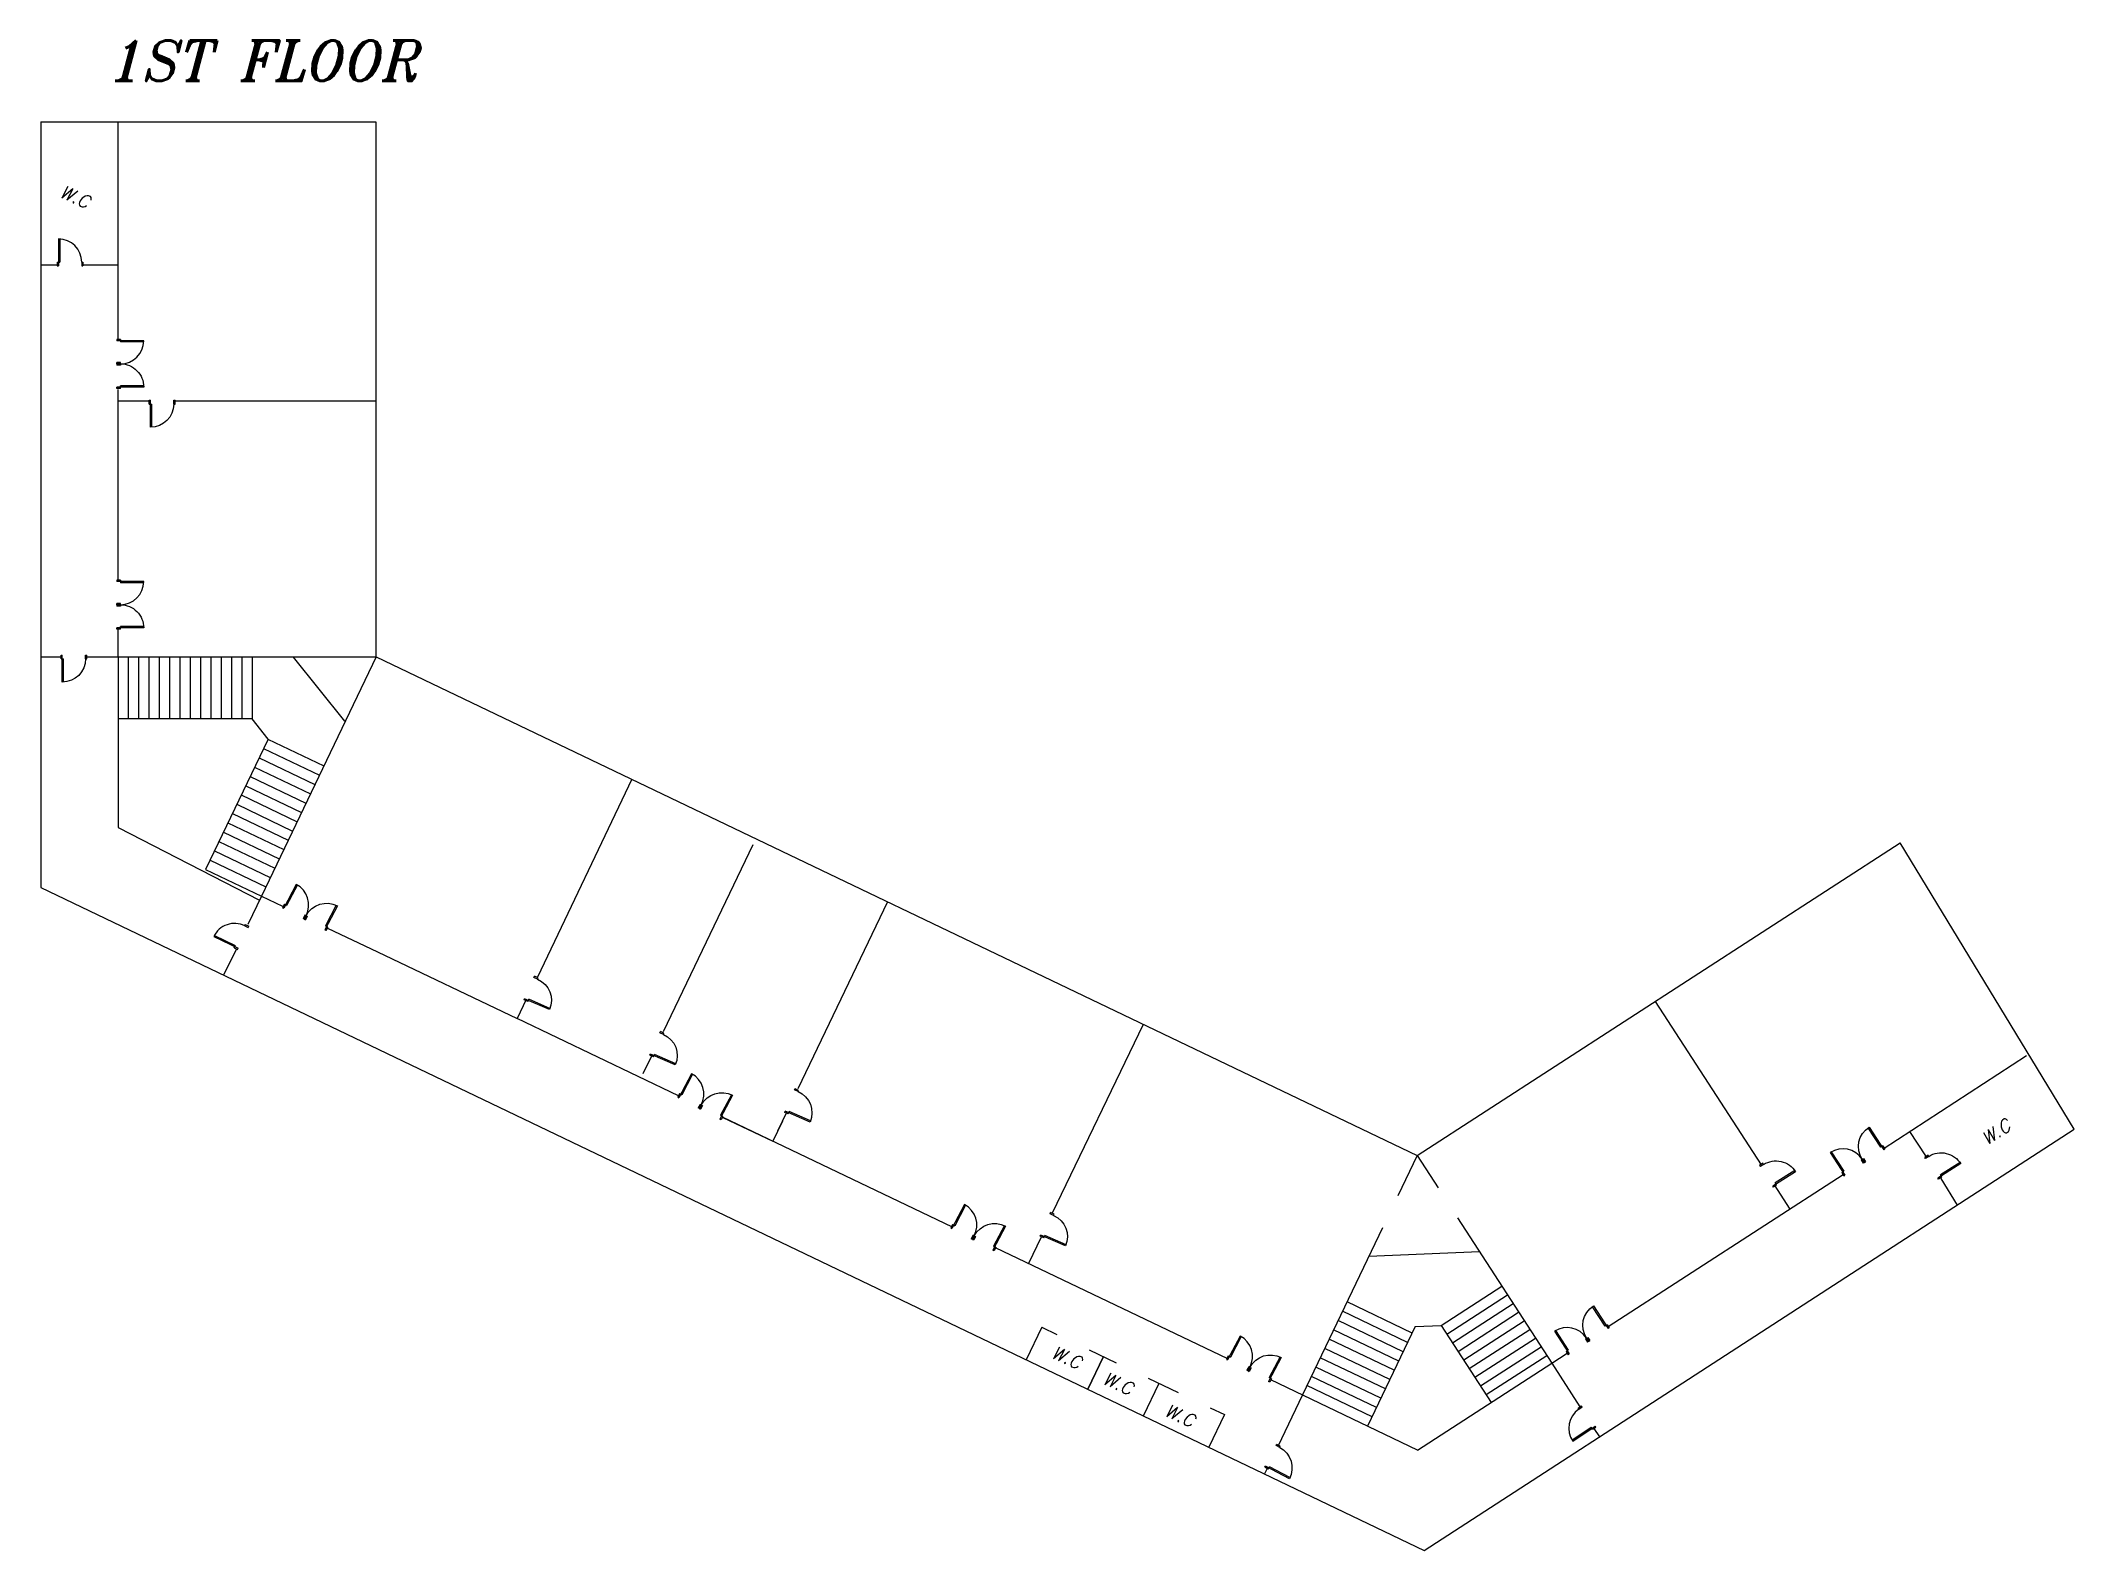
# Model space of a CAD drawing. Header units: millimetres. Extents: x 71 to 575, y 161 to 220.
# Drawn here: x 277 to 355.9, y 161.1 to 219.6 of the extents above; entities that cross this region are included whole.
import ezdxf

# ---------------------------------------------------------------- set-up
doc = ezdxf.new("R2010")
doc.units = ezdxf.units.MM
for name, color, linetype in [('Doors', 6, 'Continuous'), ('Furniture', 1, 'Continuous'), ('Stairs', 1, 'Continuous'), ('Walls', 7, 'Continuous')]:
    doc.layers.add(name, color=color, linetype=linetype)
doc.styles.add('ROMANS', font='romant.shx', dxfattribs={"oblique": 15, "height": 0.13})

msp = doc.modelspace()

# ---------------------------------------------------------------- texts
at = {"layer": 'Walls', "insert": (279.531, 219.649), "char_height": 1.56, "width": 265.11474, "attachment_point": 1, "style": 'ROMANS'}
msp.add_mtext('1ST FLOOR', dxfattribs=at)
at = {"layer": 'Walls', "char_height": 0.4992, "width": 84.83672, "attachment_point": 1, "style": 'ROMANS'}
for insert, rotation in [((277.865, 214.059), 336.13638), ((352.188, 177.186), 33.24193), ((316.328, 169.021), 336.13638), ((318.325, 168.012), 336.13638), ((320.721, 166.768), 336.13638)]:
    msp.add_mtext('W.C', dxfattribs=dict(at, insert=insert, rotation=rotation))

# ---------------------------------------------------------------- blocks, each defined once
blk = doc.blocks.new('A$C7384371F')
at = {"layer": 'Doors', "ltscale": 0.5}
for p, q in [((1.325, -0.041), (1.325, 0.009)), ((1.475, -0.041), (1.475, 0.009)), ((1.325, -0.041), (1.475, -0.041)), ((0.425, -0.891), (1.325, -0.891)), ((0.425, -0.941), (1.475, -0.941)), ((1.325, -0.991), (1.325, -0.891)), ((1.475, -0.991), (1.475, -0.941))]:
    blk.add_line(p, q, dxfattribs=at)
at = {"layer": 'Doors', "color": 8}
blk.add_arc((1.325, -0.941), 0.9, 90, 180, dxfattribs=at)
at = {"layer": 'Walls', "ltscale": 0.5}
for p, q in [((1.325, 0.009), (1.475, 0.009)), ((1.325, -0.991), (1.475, -0.991))]:
    blk.add_line(p, q, dxfattribs=at)

# ---------------------------------------------------------------- linework, layer by layer
at = {"layer": 'Stairs'}
for p, q in [((279.975, 195.73), (279.975, 193.33)), ((280.375, 195.73), (280.375, 193.33)), ((280.775, 195.73), (280.775, 193.33)), ((281.175, 195.73), (281.175, 193.33)), ((281.575, 195.73), (281.575, 193.33)), ((281.975, 195.73), (281.975, 193.33)), ((282.734, 195.73), (282.14, 195.73)), ((282.375, 195.73), (282.375, 193.33)), ((282.775, 195.73), (282.775, 193.33)), ((283.175, 195.73), (283.175, 193.33)), ((283.575, 195.73), (283.575, 193.33)), ((283.975, 195.73), (283.975, 193.33)), ((284.375, 195.73), (284.375, 193.33)), ((284.775, 195.73), (284.775, 193.33)), ((285.175, 195.73), (285.175, 193.33)), ((288.778, 193.237), (286.778, 195.73)), ((285.183, 193.33), (279.975, 193.33)), ((285.795, 192.546), (285.183, 193.33)), ((285.795, 192.546), (283.373, 187.492)), ((285.793, 192.542), (287.958, 191.505)), ((285.448, 191.82), (287.612, 190.783)), ((285.62, 192.181), (287.785, 191.144)), ((285.102, 191.099), (287.266, 190.062)), ((285.275, 191.46), (287.439, 190.422)), ((284.756, 190.378), (286.92, 189.34)), ((284.929, 190.738), (287.093, 189.701)), ((284.41, 189.656), (286.574, 188.619)), ((284.583, 190.017), (286.747, 188.98)), ((283.891, 188.574), (286.056, 187.537)), ((284.064, 188.935), (286.229, 187.897)), ((284.237, 189.296), (286.401, 188.258)), ((283.546, 187.853), (285.71, 186.815)), ((283.719, 188.213), (285.883, 187.176)), ((283.373, 187.492), (285.537, 186.455)), ((329.027, 173.581), (325.92, 167.098)), ((331.304, 169.796), (333.654, 171.318)), ((330.174, 169.495), (327.649, 170.705)), ((331.521, 169.46), (333.871, 170.982)), ((331.739, 169.124), (334.089, 170.647)), ((329.655, 168.413), (327.13, 169.623)), ((329.828, 168.773), (327.303, 169.984)), ((330.001, 169.134), (327.476, 170.344)), ((330.298, 169.754), (328.445, 165.888)), ((330.298, 169.754), (331.304, 169.796)), ((331.304, 169.796), (333.241, 166.805)), ((331.956, 168.788), (334.306, 170.311)), ((332.174, 168.453), (334.524, 169.975)), ((332.391, 168.117), (334.741, 169.64)), ((329.309, 167.691), (326.784, 168.902)), ((329.482, 168.052), (326.957, 169.262)), ((332.609, 167.781), (334.959, 169.304)), ((332.826, 167.446), (335.176, 168.968)), ((328.963, 166.97), (326.439, 168.18)), ((329.136, 167.331), (326.611, 168.541)), ((333.044, 167.11), (335.394, 168.632)), ((328.618, 166.248), (326.093, 167.459)), ((328.791, 166.609), (326.266, 167.819))]:
    msp.add_line(p, q, dxfattribs=at)
at = {"layer": 'Walls'}
for p, q in [((276.975, 216.5), (289.975, 216.5)), ((276.975, 216.5), (276.975, 186.788)), ((279.975, 208.052), (279.975, 216.5)), ((289.975, 216.5), (289.975, 195.73)), ((276.975, 210.954), (277.649, 210.954)), ((278.612, 210.954), (279.975, 210.954)), ((279.975, 198.71), (279.975, 206.114)), ((279.975, 205.677), (281.184, 205.677)), ((282.204, 205.677), (289.975, 205.677)), ((279.975, 195.73), (279.975, 196.81)), ((277.753, 195.73), (276.975, 195.73)), ((279.975, 195.73), (278.748, 195.73)), ((289.975, 195.73), (279.975, 195.73)), ((289.988, 195.741), (285.537, 186.455)), ((289.988, 195.741), (330.371, 176.385)), ((279.975, 193.33), (279.975, 189.121)), ((299.908, 190.987), (296.243, 183.312)), ((279.975, 189.121), (285.462, 186.299)), ((304.603, 188.449), (301.122, 181.188)), ((330.371, 176.385), (349.101, 188.519)), ((355.861, 177.409), (349.101, 188.519)), ((276.975, 186.788), (330.637, 161.067)), ((285.537, 186.455), (285.007, 185.348)), ((285.537, 186.455), (286.361, 186.06)), ((309.827, 186.232), (306.346, 178.97)), ((288.106, 185.21), (290.046, 184.293)), ((284.571, 184.402), (284.067, 183.389)), ((290.046, 184.293), (295.456, 181.7)), ((295.813, 182.443), (295.456, 181.7)), ((339.603, 182.366), (343.708, 176.025)), ((301.712, 178.702), (295.456, 181.7)), ((319.746, 181.477), (316.205, 174.148)), ((300.695, 180.296), (300.339, 179.553)), ((348.441, 176.653), (354.012, 180.263)), ((312.347, 173.604), (303.426, 177.88)), ((303.436, 177.861), (305.376, 176.945)), ((305.75, 177.726), (305.376, 176.945)), ((305.919, 178.079), (305.563, 177.336)), ((330.637, 161.067), (355.861, 177.409)), ((349.467, 177.318), (350.086, 176.369)), ((330.371, 176.385), (329.624, 174.825)), ((330.371, 176.385), (331.185, 175.129)), ((337.785, 169.749), (346.889, 175.648)), ((344.214, 175.248), (344.823, 174.309)), ((350.679, 175.494), (351.316, 174.464)), ((331.935, 173.97), (335.591, 168.328)), ((323.019, 168.502), (314.014, 172.805)), ((315.79, 173.223), (315.295, 172.191)), ((328.5, 172.481), (332.785, 172.66)), ((315.808, 169.727), (315.203, 168.465)), ((315.808, 169.727), (316.395, 169.446)), ((317.64, 168.849), (318.689, 168.346)), ((317.598, 167.323), (318.203, 168.585)), ((318.203, 168.585), (317.598, 167.323)), ((330.388, 164.957), (335.591, 168.328)), ((335.591, 168.328), (336.191, 168.716)), ((335.591, 168.328), (336.685, 166.639)), ((319.752, 166.29), (320.357, 167.553)), ((319.933, 167.75), (321.098, 167.191)), ((330.388, 164.957), (324.697, 167.684)), ((322.343, 166.595), (322.891, 166.332)), ((325.92, 167.098), (324.963, 165.101)), ((322.891, 166.332), (322.286, 165.069)), ((337.229, 165.799), (337.44, 165.474)), ((324.573, 164.289), (324.45, 164.032))]:
    msp.add_line(p, q, dxfattribs=at)

# ---------------------------------------------------------------- block references
at = {"layer": 'Furniture', "color": 7}
for p, rotation in [((278.607, 212.383), 269.9999999938151), ((281.398, 207.066), 179.9999999938151), ((281.398, 197.719), 179.9999999938151), ((287.921, 186.849), 242.3016880896442), ((283.715, 185.916), 334.3672474390861), ((303.251, 179.501), 242.3016880896442), ((346.946, 177.375), 303.099701713503), ((313.839, 174.422), 242.3016880896442), ((336.253, 170.436), 303.099701713503), ((324.533, 169.322), 242.3016880896442), ((335.523, 165.837), 34.21556005536969)]:
    msp.add_blockref('A$C7384371F', p, dxfattribs=dict(at, rotation=rotation))
at = {"layer": 'Furniture', "color": 7, "xscale": -1}
for p, rotation in [((281.398, 207.148), 6.1848127e-09), ((282.18, 204.222), 270.0000000061848), ((281.398, 197.801), 6.1848127e-09), ((278.756, 194.332), 270.0000000061848), ((287.848, 186.888), 62.30168810201378), ((297.478, 182.74), 336.2965452630796), ((302.36, 180.593), 336.2965452630796), ((303.178, 179.539), 62.30168810201378), ((307.585, 178.376), 336.2965452630796), ((346.877, 177.331), 123.0997017258726), ((351.315, 177.095), 32.1888567080504), ((344.908, 176.783), 32.1888567080504), ((313.767, 174.46), 62.30168810201378), ((317.496, 173.569), 336.2965452630796), ((336.184, 170.391), 123.0997017258726), ((324.46, 169.36), 62.30168810201378), ((326.228, 164.479), 332.169977883464)]:
    msp.add_blockref('A$C7384371F', p, dxfattribs=dict(at, rotation=rotation))

msp.set_redraw_order([(e.dxf.handle, doc.entitydb.next_handle()) for e in msp.query("TEXT MTEXT ATTDEF DIMENSION ARC_DIMENSION")])  # texts and dimensions are drawn at this point

doc.saveas('drawing.dxf')
